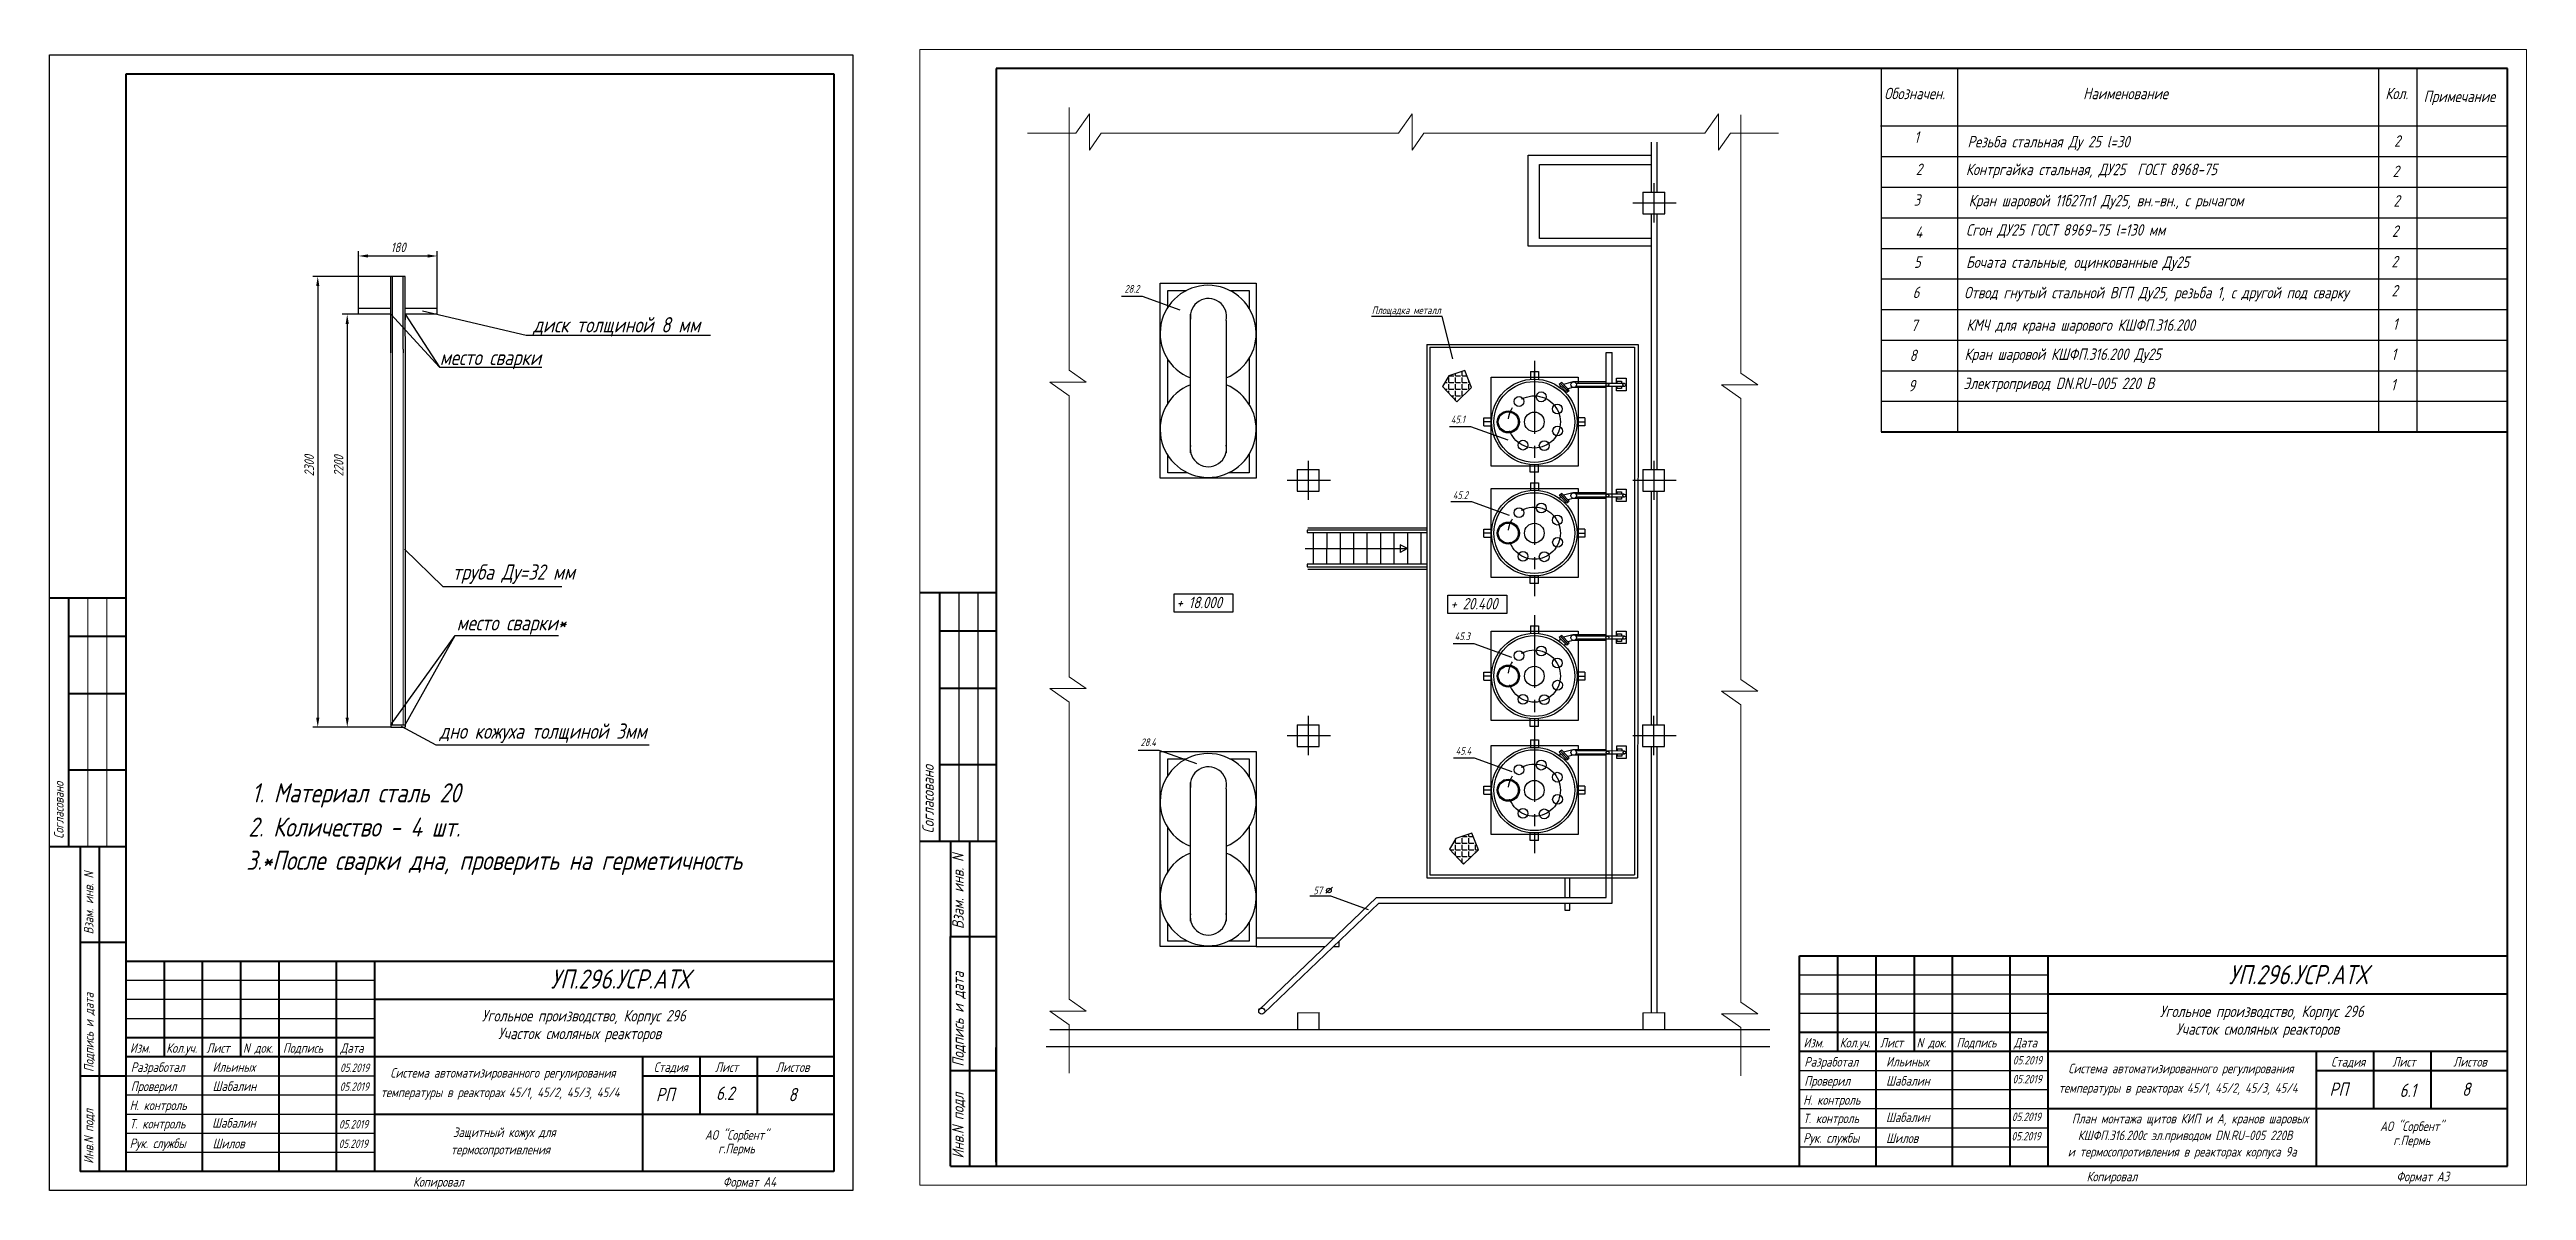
# Model space of a CAD drawing. Header units: millimetres. Extents: x -14 to 2659, y -2986 to -401.
# Drawn here: x 1147 to 1794, y -1104 to -806 of the extents above; entities that cross this region are included whole.
import ezdxf

# ---------------------------------------------------------------- set-up
doc = ezdxf.new("R2010")
doc.units = ezdxf.units.MM
doc.linetypes.add('CENTER2', pattern=[28.575, 19.05, -3.175, 3.175, -3.175])
doc.layers.get('0').update_dxf_attribs({"lineweight": 20})
for name, color, linetype, lineweight in [('MAIN', 7, 'Continuous', 50), ('Основная', 7, 'Continuous', 50), ('Тонкая', 7, 'Continuous', 20)]:
    doc.layers.add(name, color=color, linetype=linetype, lineweight=lineweight)
doc.layers.add('АСУТП', color=7, linetype='Continuous')
doc.styles.add('GOST тип А', font='GOST_A.TTF', dxfattribs={"oblique": 15})
doc.styles.add('ЕСКД', font='GOST_A.TTF', dxfattribs={"oblique": 15})
doc.dimstyles.new('ISO-25', dxfattribs={"dimtxt": 2.5, "dimasz": 2.5, "dimexe": 1.25, "dimexo": 0, "dimgap": 1, "dimtad": 1, "dimlfac": 20, "dimtxsty": 'ЕСКД', "dimcen": 2.5, "dimadec": 0, "dimazin": 0, "dimtfac": 1, "dimtmove": 0, "dimatfit": 0, "dimfxl": 1.25, "dimarcsym": 0})
pattern_1 = [(0, (1072.317, -26.7868), (0, 1.74625), [1.27, -0.47625]), (90, (1072.317, -26.7868), (-1.74625, 1e-16), [1.27, -0.47625])]

msp = doc.modelspace()

# ---------------------------------------------------------------- texts
at = {"color": 0, "linetype": 'Continuous', "style": 'GOST тип А', "oblique": 15}
for p in [(1222.50906, -1073.24885), (1659.72768, -1076.23078), (1659.80793, -1071.29556), (1222.42881, -1078.18408), (1222.24461, -1088.04043), (1659.54348, -1086.08714), (1222.15251, -1093.12153), (1659.45138, -1091.16823)]:
    msp.add_text('05.2019', height=2.2, dxfattribs=at).set_placement(p)
at = {"color": 7, "linetype": 'Continuous', "style": 'GOST тип А', "oblique": 15}
for s, p in [('АО "Сорбент"', (1317.88798, -1090.98163)), ('г.Пермь', (1321.36026, -1094.53365))]:
    msp.add_text(s, height=2.5, dxfattribs=at).set_placement(p)
at = {"layer": 'MAIN', "lineweight": 15, "style": 'GOST тип А', "oblique": 15}
for s, height, p in [('диск толщиной 8 мм', 4, (1272.99787, -879.84048)), ('место сварки', 4, (1248.61766, -888.38437)), ('труба Ду=32 мм', 4, (1251.94412, -944.51162)), ('место сварки*', 4, (1253.00535, -957.79671)), ('дно кожуха толщиной 3мм', 4, (1248.5056, -986.12384)), ('1. Материал сталь 20', 5, (1199.41889, -1002.7546)), ('2. Количество - 4 шт.', 5, (1198.52352, -1011.70129)), ('3.*После сварки дна, проверить на герметичность', 5, (1198.00734, -1020.40001)), ('Система автоматизированного регулирования', 2.5, (1235.6615, -1074.73868)), ('Система автоматизированного регулирования', 2.5, (1674.31638, -1073.59205)), ('температуры в реакторах 45/1, 45/2, 45/3, 45/4', 2.5, (1233.14063, -1079.83657)), ('температуры в реакторах 45/1, 45/2, 45/3, 45/4', 2.5, (1671.79551, -1078.68993)), ('Защитный кожух для', 2.5, (1252.04098, -1090.27741)), ('План монтажа щитов КИП и А, кранов шаровых', 2.5, (1675.2482, -1086.70201)), ('термосопротивления', 2.5, (1251.48618, -1094.80348)), ('и термосопротивления в реакторах корпуса 9а', 2.5, (1674.17968, -1095.37245)), ('КШФП.316.200с эл.приводом DN.RU-005 220В', 2.5, (1676.79196, -1091.0898))]:
    msp.add_text(s, height=height, dxfattribs=at).set_placement(p)
at = {"layer": 'MAIN', "color": 7, "linetype": 'Continuous', "lineweight": -3, "style": 'GOST тип А', "oblique": 15}
for s, p in [('+ 18.000', (1441.15638, -951.97207)), ('+ 20.400', (1512.76678, -952.29131))]:
    msp.add_text(s, height=3, dxfattribs=at).set_placement(p)
at = {"layer": 'MAIN', "color": 7, "linetype": 'Continuous', "lineweight": 40, "style": 'GOST тип А', "oblique": 15}
for s, p in [('Согласовано', (1377.74066, -1010.85711)), ('Взам. инв. N', (1385.54209, -1035.86903)), ('Подпись и дата', (1385.58915, -1071.86903)), ('Инв.N подл', (1385.54209, -1095.86903))]:
    msp.add_text(s, height=3, rotation=90, dxfattribs=at).set_placement(p)
at = {"layer": 'MAIN', "style": 'GOST тип А', "oblique": 15}
for s, height, p in [('УП.296.УСР.АТХ', 5, (1277.59036, -1051.45272)), ('УП.296.УСР.АТХ', 5, (1716.24525, -1050.30608)), ('Изм.', 2.5, (1605.07939, -1066.8522)), ('Копировал', 2.5, (1679.07939, -1101.8522)), ('Формат A3', 2.5, (1760.07939, -1101.8522))]:
    msp.add_text(s, height=height, dxfattribs=at).set_placement(p)
at = {"layer": 'MAIN', "color": 7, "linetype": 'Continuous', "style": 'GOST тип А', "oblique": 15}
for s, height, p in [('Угольное производство, Корпус 296', 3, (1259.58892, -1060.04395)), ('Участок смоляных реакторов', 3, (1263.8263, -1064.6786)), ('Угольное производство, Корпус 296', 3, (1698.24381, -1058.89732)), ('Участок смоляных реакторов', 3, (1702.48118, -1063.53196)), ('АО "Сорбент"', 2.5, (1755.80756, -1088.70872)), ('г.Пермь', 2.5, (1759.26292, -1092.40324))]:
    msp.add_text(s, height=height, dxfattribs=at).set_placement(p)
at = {"layer": 'MAIN', "lineweight": 40, "style": 'GOST тип А', "oblique": 15}
for s, height, p in [('Кол.уч.', 2.5, (1614.55682, -1066.8522)), ('Лист', 2.5, (1625.07939, -1066.8522)), ('N док.', 2.5, (1634.63478, -1066.8522)), ('Подпись', 2.5, (1645.07939, -1066.8522)), ('Дата', 2.5, (1660.07939, -1066.8522)), ('Разработал', 2.5, (1605.30423, -1071.8522)), ('Проверил', 2.5, (1605.30423, -1076.8522)), ('Ильиных', 2.5, (1626.68436, -1071.82507)), ('Шабалин', 2.5, (1626.68436, -1076.82507)), ('Стадия', 2.5, (1743.01511, -1071.8522)), ('Лист', 2.5, (1759.03759, -1071.8522)), ('Листов', 2.5, (1774.95439, -1071.8522)), ('Н. контроль', 2.5, (1605.00202, -1081.82507)), ('РП', 3.5, (1742.59309, -1079.51867)), ('6.1', 3.5, (1760.90337, -1079.79528)), ('8', 3.5, (1777.23589, -1079.51867)), ('Шабалин', 2.5, (1189.07964, -1087.83294)), ('Т. контроль', 2.5, (1605.00202, -1086.64724)), ('Шабалин', 2.5, (1626.65506, -1086.37509)), ('Рук. службы', 2.5, (1605.00202, -1091.7708)), ('Шилов', 2.5, (1626.68436, -1091.82507))]:
    msp.add_text(s, height=height, dxfattribs=at).set_placement(p)
at = {"layer": 'АСУТП', "color": 7, "linetype": 'Continuous', "lineweight": -3, "style": 'GOST тип А', "oblique": 15}
for s, height, p in [('Обозначен.', 3, (1626.18948, -818.8522)), ('Наименование', 3, (1678.18948, -818.8522)), ('Кол.', 3, (1757.18948, -818.8522)), ('Примечание', 3, (1767.188, -819.60198)), ('1', 3, (1634.03049, -830.26681)), ('Резьба стальная Ду 25 l=30', 3, (1647.95104, -831.45872)), ('2', 3, (1759.45765, -831.28815)), ('2', 3, (1634.43814, -838.68675)), ('Контргайка стальная, ДУ25  ГОСТ 8968-75', 3, (1647.537, -838.71752)), ('2', 3, (1759.08809, -839.20955)), ('3', 3, (1633.89461, -846.69928)), ('Кран шаровой 11б27п1 Ду25, вн.-вн., с рычагом', 3, (1648.25793, -846.86162)), ('2', 3, (1759.29506, -846.93312)), ('4', 3, (1634.30226, -855.11923)), ('Сгон ДУ25 ГОСТ 8969-75 l=130 мм', 3, (1647.59231, -854.53118)), ('2', 3, (1758.9255, -854.85452)), ('5', 3, (1633.95909, -862.95782)), ('Бочата стальные, оцинкованные Ду25', 3, (1647.59231, -862.96349)), ('2', 3, (1758.77904, -862.8181)), ('28.2', 2, (1427.56246, -869.4585)), ('2', 3, (1758.77904, -870.44506)), ('Площадка металл', 2, (1492.21865, -875.05562)), ('6', 3, (1633.62283, -870.87266)), ('Отвод гнутый стальной ВГП Ду25, резьба 1, с другой под сварку', 3, (1647.08093, -870.92104)), ('7', 3, (1633.16094, -879.51489)), ('КМЧ для крана шарового КШФП.316.200    ', 3, (1647.66119, -879.4253)), ('1', 3, (1759.13181, -879.16064)), ('8', 3, (1632.81777, -887.35348)), ('Кран шаровой КШФП.316.200 Ду25 ', 3, (1647.17023, -887.03719)), ('1', 3, (1758.76225, -887.08204)), ('9', 3, (1632.48151, -895.26832)), ('Электропривод DN.RU-005 220 В', 3, (1646.89227, -894.66679)), ('1', 3, (1758.61579, -895.04563)), ('45.1', 2, (1512.8883, -903.59299)), ('45.2', 2, (1513.41515, -923.38797)), ('45.3', 2, (1513.89168, -960.31257)), ('28.4', 2, (1431.7768, -988.03371)), ('45.4', 2, (1514.14829, -990.25751)), ('57', 2, (1476.97455, -1026.77453))]:
    msp.add_text(s, height=height, dxfattribs=at).set_placement(p)
at = {"layer": 'АСУТП', "color": 7, "linetype": 'Continuous', "lineweight": 40, "style": 'GOST тип А', "oblique": 15}
for s, p in [('Согласовано', (1150.25159, -1012.25598)), ('Взам. инв. N', (1158.05302, -1037.26791)), ('Подпись и дата', (1158.10008, -1073.26791)), ('Инв.N подл', (1158.05302, -1097.26791))]:
    msp.add_text(s, height=2.5, rotation=90, dxfattribs=at).set_placement(p)
at = {"layer": 'АСУТП', "style": 'GOST тип А', "oblique": 15}
for s, p in [('Формат A4', (1322.59032, -1103.25108)), ('Копировал', (1241.59032, -1103.25108))]:
    msp.add_text(s, height=2.5, dxfattribs=at).set_placement(p)
at = {"layer": 'Тонкая', "style": 'GOST тип А', "oblique": 15}
msp.add_text('Изм.', height=2.5, dxfattribs=at).set_placement((1167.59032, -1068.25108))
at = {"layer": 'Тонкая', "lineweight": 40, "style": 'GOST тип А', "oblique": 15}
for s, height, p in [('Кол.уч.', 2.5, (1177.06775, -1068.25108)), ('Лист', 2.5, (1187.59032, -1068.25108)), ('N док.', 2.5, (1197.14571, -1068.25108)), ('Подпись', 2.5, (1207.59032, -1068.25108)), ('Дата', 2.5, (1222.59032, -1068.25108)), ('Разработал', 2.5, (1167.81516, -1073.25108)), ('Ильиных', 2.5, (1189.1953, -1073.22394)), ('Стадия', 2.5, (1304.52604, -1073.25108)), ('Лист', 2.5, (1320.54853, -1073.25108)), ('Листов', 2.5, (1336.46532, -1073.25108)), ('Н. контроль', 2.5, (1167.51295, -1083.22394)), ('Проверил', 2.5, (1167.81516, -1078.25108)), ('Шабалин', 2.5, (1189.1953, -1078.22394)), ('РП', 3.5, (1305.10402, -1080.91755)), ('6.2', 3.5, (1320.7978, -1080.57154)), ('8', 3.5, (1339.74682, -1080.91755)), ('Т. контроль', 2.5, (1167.51295, -1088.04612)), ('Рук. службы', 2.5, (1167.51295, -1093.16967)), ('Шилов', 2.5, (1189.1953, -1093.22394))]:
    msp.add_text(s, height=height, dxfattribs=at).set_placement(p)

# ---------------------------------------------------------------- blocks, each defined once
blk = doc.blocks.new('*D32')
at = {"color": 0, "lineweight": -2}
for p, q in [((1223.69, -865.21), (1215.44, -865.21)), ((1216.69, -867.71), (1216.69, -980.59)), ((1223.15, -983.09), (1215.44, -983.09))]:
    blk.add_line(p, q, dxfattribs=at)
at = {"color": 0, "lineweight": -3}
for points in [[(1216.27, -867.71), (1217.11, -867.71), (1216.69, -865.21)], [(1216.27, -980.59), (1217.11, -980.59), (1216.69, -983.09)]]:
    blk.add_solid(points, dxfattribs=at)
at = {"layer": 'Defpoints', "color": 0, "lineweight": -3}
for p in [(1223.69, -865.21), (1216.69, -983.09), (1223.15, -983.09)]:
    blk.add_point(p, dxfattribs=at)
at = {"color": 0, "lineweight": -3, "insert": (1214.44, -914.69), "char_height": 2.5, "attachment_point": 5, "rotation": 90, "style": 'ЕСКД'}
blk.add_mtext('2300', dxfattribs=at)
blk = doc.blocks.new('*D33')
at = {"color": 0, "lineweight": -2}
for p, q in [((1224.4, -875.11), (1223.15, -875.11)), ((1224.4, -877.61), (1224.4, -980.59)), ((1229.47, -983.09), (1223.15, -983.09))]:
    blk.add_line(p, q, dxfattribs=at)
at = {"color": 0, "lineweight": -3}
for points in [[(1223.98, -877.61), (1224.81, -877.61), (1224.4, -875.11)], [(1223.98, -980.59), (1224.81, -980.59), (1224.4, -983.09)]]:
    blk.add_solid(points, dxfattribs=at)
at = {"layer": 'Defpoints', "color": 0, "lineweight": -3}
for p in [(1224.4, -875.11), (1224.4, -983.09), (1229.47, -983.09)]:
    blk.add_point(p, dxfattribs=at)
at = {"color": 0, "lineweight": -3, "insert": (1222.15, -914.76), "char_height": 2.5, "attachment_point": 5, "rotation": 90, "style": 'ЕСКД'}
blk.add_mtext('2200', dxfattribs=at)
blk = doc.blocks.new('*D31')
at = {"color": 0, "lineweight": -2}
for p, q in [((1227.37, -873.5), (1227.37, -858.6)), ((1229.87, -859.85), (1245.43, -859.85)), ((1247.93, -873.5), (1247.93, -858.6))]:
    blk.add_line(p, q, dxfattribs=at)
at = {"color": 0, "lineweight": -3}
for points in [[(1229.87, -859.43), (1229.87, -860.27), (1227.37, -859.85)], [(1245.43, -859.43), (1245.43, -860.27), (1247.93, -859.85)]]:
    blk.add_solid(points, dxfattribs=at)
at = {"layer": 'Defpoints', "color": 0, "lineweight": -3}
for p in [(1247.93, -859.85), (1227.37, -873.5), (1247.93, -873.5)]:
    blk.add_point(p, dxfattribs=at)
at = {"color": 0, "lineweight": -3, "insert": (1237.7, -857.6), "char_height": 2.5, "attachment_point": 5, "style": 'ЕСКД'}
blk.add_mtext('180', dxfattribs=at)

# ---------------------------------------------------------------- dimensions: what is measured, and where the dimension line sits
at = {"color": 0, "lineweight": -3}
for base, p1, p2, angle, text, picture, middle in [((1247.92943, -859.84899), (1227.36954, -873.50371), (1247.92943, -873.50371), 180, '180', '*D31', (1237.69634, -859.84899)), ((1216.68929, -983.09015), (1223.69402, -865.21088), (1223.14744, -983.09015), 90, '2300', '*D32', (1216.68929, -914.6946)), ((1224.39744, -983.09015), (1224.39744, -875.10622), (1229.46776, -983.09015), 90, '2200', '*D33', (1224.39744, -914.76278))]:
    dim = msp.add_linear_dim(base=base, p1=p1, p2=p2, angle=angle, text=text, dimstyle='ISO-25', dxfattribs=at)
    dim.commit()
    dim.dimension.update_dxf_attribs({"geometry": picture, "text_midpoint": middle, "dimtype": 160})

# ---------------------------------------------------------------- hatches: boundary and pattern name
at = {"lineweight": -3}
h = msp.add_hatch(dxfattribs=at)
h.set_pattern_fill('ANGLE', scale=0.25, style=0)
h.set_pattern_definition(pattern_1)
h.paths.add_polyline_path([(1516.56189, -889.82491), (1512.37945, -891.21796), (1510.70647, -894.00406), (1514.44279, -897.96031), (1518.29064, -894.22695)])
h = msp.add_hatch(dxfattribs=at)
h.set_pattern_fill('ANGLE', scale=0.25, style=0)
h.set_pattern_definition(pattern_1)
h.paths.add_polyline_path([(1518.36482, -1010.76372), (1514.18238, -1012.15677), (1512.5094, -1014.94287), (1516.24572, -1018.89912), (1520.09357, -1015.16576)])

# ---------------------------------------------------------------- linework, layer by layer
at = {"color": 0}
for p, q in [((1413.12457, -821.05756), (1413.12457, -889.75245)), ((1414.82925, -827.74893), (1402.20586, -827.74893)), ((1418.41008, -822.68923), (1414.82925, -827.74893)), ((1418.41008, -832.16305), (1418.41008, -822.68923)), ((1421.49237, -827.74893), (1418.41008, -832.16305)), ((1499.20095, -827.74893), (1421.49237, -827.74893)), ((1502.78178, -822.68923), (1499.20095, -827.74893)), ((1502.78178, -832.16305), (1502.78178, -822.68923)), ((1505.86407, -827.74893), (1502.78178, -832.16305)), ((1579.32669, -827.74893), (1505.86407, -827.74893)), ((1582.90752, -822.68923), (1579.32669, -827.74893)), ((1582.90752, -832.16305), (1582.90752, -822.68923)), ((1585.98981, -827.74893), (1582.90752, -832.16305)), ((1598.55007, -827.74893), (1585.98981, -827.74893)), ((1588.74802, -822.91199), (1588.74802, -890.48305)), ((1417.53869, -892.83474), (1408.06488, -892.83474)), ((1408.06488, -892.83474), (1413.12457, -896.41556)), ((1413.12457, -889.75245), (1417.53869, -892.83474)), ((1588.74802, -890.48305), (1593.16214, -893.56534)), ((1413.12457, -896.41556), (1413.12457, -969.87819)), ((1593.16214, -893.56534), (1583.68832, -893.56534)), ((1583.68832, -893.56534), (1588.74802, -897.14616)), ((1588.74802, -897.14616), (1588.74802, -970.60879)), ((1413.12457, -969.87819), (1417.53869, -972.96048)), ((1588.74802, -970.60879), (1593.16214, -973.69108)), ((1417.53869, -972.96048), (1408.06488, -972.96048)), ((1408.06488, -972.96048), (1413.12457, -976.54131)), ((1413.12457, -976.54131), (1413.12457, -1054.24989)), ((1593.16214, -973.69108), (1583.68832, -973.69108)), ((1583.68832, -973.69108), (1588.74802, -977.27191)), ((1588.74802, -977.27191), (1588.74802, -1054.98049)), ((1413.12457, -1054.24989), (1417.53869, -1057.33218)), ((1588.74802, -1054.98049), (1593.16214, -1058.06278)), ((1417.53869, -1057.33218), (1408.06488, -1057.33218)), ((1408.06488, -1057.33218), (1413.12457, -1060.913)), ((1413.12457, -1060.913), (1413.12457, -1073.5364)), ((1593.16214, -1058.06278), (1583.68832, -1058.06278)), ((1583.68832, -1058.06278), (1588.74802, -1061.6436)), ((1588.74802, -1061.6436), (1588.74802, -1074.267))]:
    msp.add_line(p, q, dxfattribs=at)
at = {"color": 7, "lineweight": -3}
for p, q in [((1533.11466, -857.28478), (1533.11466, -833.47387)), ((1533.11466, -833.47387), (1565.27086, -833.47387)), ((1565.27078, -830.06954), (1565.27102, -843.1473)), ((1566.72083, -830.06954), (1566.72107, -843.14128)), ((1536.09754, -855.29254), (1536.09754, -835.95955)), ((1536.09754, -835.95955), (1565.27089, -835.95955)), ((1563.08073, -843.15639), (1568.80311, -843.13264)), ((1563.08073, -843.15639), (1563.08418, -848.83831)), ((1568.80311, -848.83831), (1568.80311, -843.13264)), ((1563.08418, -848.83831), (1568.80311, -848.83831)), ((1565.27113, -848.83831), (1565.27237, -915.68456)), ((1566.72118, -848.83831), (1566.72242, -915.67854)), ((1565.27113, -857.28478), (1533.11466, -857.28478)), ((1565.27113, -855.27889), (1536.09754, -855.29254)), ((1239.54307, -865.21088), (1235.79003, -865.21088)), ((1227.36954, -875.10622), (1227.36954, -873.50371)), ((1227.36954, -873.50371), (1235.76528, -873.50371)), ((1239.55342, -873.50371), (1247.92957, -873.50371)), ((1247.92943, -875.10623), (1247.92943, -873.46088)), ((1432.3338, -870.43262), (1426.82205, -870.43262)), ((1442.13604, -873.9797), (1432.3338, -870.43262)), ((1227.36954, -875.10622), (1223.04734, -875.10622)), ((1234.04233, -875.10622), (1227.36954, -875.10622)), ((1235.76119, -875.10622), (1234.04233, -875.10622)), ((1235.76119, -875.10622), (1248.49002, -888.90196)), ((1247.92944, -875.10622), (1241.25665, -875.10622)), ((1510.59951, -875.69035), (1492.13114, -875.69035)), ((1513.37943, -886.71167), (1510.59951, -875.69035)), ((1506.64148, -882.96137), (1561.87748, -882.96137)), ((1506.64148, -882.96137), (1506.64148, -1022.47547)), ((1507.39879, -883.71737), (1507.39879, -1021.72276)), ((1507.39879, -883.71737), (1560.90206, -883.71737)), ((1553.46362, -885.13321), (1555.09744, -885.13321)), ((1553.46362, -893.15936), (1553.46362, -885.13321)), ((1555.09744, -893.15936), (1555.09744, -885.13321)), ((1560.90206, -883.71737), (1560.90206, -1021.72276)), ((1561.87748, -882.96137), (1561.71385, -1022.47547)), ((1512.37945, -891.21796), (1510.70647, -894.00406)), ((1516.56189, -889.82491), (1512.37945, -891.21796)), ((1518.29064, -894.22695), (1516.56189, -889.82491)), ((1533.6791, -890.07688), (1533.6791, -892.10507)), ((1533.6791, -890.07728), (1534.73281, -890.07728)), ((1534.73067, -892.05556), (1534.73281, -890.07728)), ((1534.73281, -890.07728), (1535.78652, -890.07728)), ((1535.78652, -890.07728), (1535.78652, -892.10548)), ((1541.53646, -893.22596), (1541.22204, -893.44196)), ((1541.22204, -893.44196), (1543.18267, -895.518)), ((1541.53646, -893.22596), (1543.45245, -895.26808)), ((1541.9137, -892.95119), (1541.59928, -893.16718)), ((1541.59928, -893.16718), (1543.55991, -895.24323)), ((1541.9137, -892.95119), (1543.82969, -894.9933)), ((1544.80824, -892.80162), (1542.37324, -893.44097)), ((1553.46362, -892.80162), (1544.80824, -892.80162)), ((1558.25666, -893.17065), (1545.63994, -893.15936)), ((1510.70647, -894.00406), (1514.44279, -897.96031)), ((1514.44279, -897.96031), (1518.29064, -894.22695)), ((1541.2782, -894.30562), (1541.63121, -893.87521)), ((1542.67273, -895.46019), (1542.88714, -895.20508)), ((1543.18267, -895.518), (1543.45245, -895.26808)), ((1544.80824, -894.26034), (1543.47134, -894.61137)), ((1543.55991, -895.24323), (1543.82969, -894.9933)), ((1553.46362, -894.26034), (1544.80824, -894.26034)), ((1558.26264, -893.95553), (1545.59323, -893.95553)), ((1553.46362, -922.12826), (1553.46362, -893.95553)), ((1555.09744, -1029.08211), (1555.09744, -893.95553)), ((1518.08158, -904.50134), (1512.56984, -904.50134)), ((1527.88382, -908.04842), (1518.08158, -904.50134)), ((1521.55974, -904.29937), (1523.58793, -904.29937)), ((1521.56014, -903.24566), (1521.56014, -902.19195)), ((1521.56014, -902.19195), (1523.58834, -902.19195)), ((1523.53842, -903.24781), (1521.56014, -903.24566)), ((1521.56014, -904.29937), (1521.56014, -903.24566)), ((1547.90119, -904.30366), (1545.87299, -904.30366)), ((1547.90159, -902.19624), (1545.8734, -902.19624)), ((1545.92291, -903.24781), (1547.90119, -903.24995)), ((1547.90119, -902.19624), (1547.90119, -903.24995)), ((1547.90119, -903.24995), (1547.90119, -904.30366)), ((1472.72531, -915.69374), (1478.4477, -915.66999)), ((1472.72531, -915.69374), (1472.72876, -921.37565)), ((1478.4477, -921.37565), (1478.4477, -915.66999)), ((1533.67443, -916.41813), (1533.67482, -914.38993)), ((1534.72814, -916.41833), (1533.67443, -916.41813)), ((1533.6791, -919.15922), (1533.6791, -921.18741)), ((1533.6791, -919.15962), (1534.73281, -919.15962)), ((1534.73067, -914.44005), (1534.72814, -916.41833)), ((1535.78185, -916.41853), (1534.72814, -916.41833)), ((1534.73067, -921.1379), (1534.73281, -919.15962)), ((1534.73281, -919.15962), (1535.78652, -919.15962)), ((1535.78185, -916.41894), (1535.78224, -914.39074)), ((1535.78652, -919.15962), (1535.78652, -921.18782)), ((1563.06151, -915.69374), (1568.78389, -915.66999)), ((1563.06151, -915.69374), (1563.06496, -921.37565)), ((1568.78389, -921.37565), (1568.78389, -915.66999)), ((1472.72876, -921.37565), (1478.4477, -921.37565)), ((1518.42016, -924.18344), (1512.90841, -924.18344)), ((1528.2224, -927.73052), (1518.42016, -924.18344)), ((1541.53646, -922.21694), (1541.22204, -922.43293)), ((1541.22204, -922.43293), (1543.18267, -924.50897)), ((1541.2782, -923.29659), (1541.63121, -922.86619)), ((1541.53646, -922.21694), (1543.45245, -924.25905)), ((1541.9137, -921.94216), (1541.59928, -922.15816)), ((1541.59928, -922.15816), (1543.55991, -924.2342)), ((1541.9137, -921.94216), (1543.82969, -923.98428)), ((1544.80824, -921.79259), (1542.37324, -922.43195)), ((1542.67273, -924.45117), (1542.88714, -924.19605)), ((1543.18267, -924.50897), (1543.45245, -924.25905)), ((1544.80824, -923.25132), (1543.47134, -923.60234)), ((1543.55991, -924.2342), (1543.82969, -923.98428)), ((1553.46362, -921.79259), (1544.80824, -921.79259)), ((1553.46362, -923.25132), (1544.80824, -923.25132)), ((1558.25492, -922.91742), (1545.5855, -922.91742)), ((1558.24894, -922.13254), (1545.63221, -922.12125)), ((1553.46362, -959.28224), (1553.46362, -922.91742)), ((1563.06496, -921.37565), (1568.78389, -921.37565)), ((1565.27248, -921.37565), (1565.27359, -982.45453)), ((1566.72253, -921.37565), (1566.72366, -982.44851)), ((1506.64148, -931.53929), (1475.35288, -931.53929)), ((1475.35288, -931.53929), (1475.35288, -932.17276)), ((1475.35288, -932.17276), (1506.64148, -932.17276)), ((1506.64148, -930.99187), (1475.53427, -930.99187)), ((1476.92056, -932.17276), (1476.91366, -940.48302)), ((1480.43954, -932.17276), (1480.43264, -940.48302)), ((1483.95851, -932.17276), (1483.95162, -940.48302)), ((1487.45817, -932.17276), (1487.45128, -940.48302)), ((1490.97715, -932.17276), (1490.97026, -940.48302)), ((1494.49613, -932.17276), (1494.48923, -940.48302)), ((1498.02479, -932.17276), (1498.0179, -940.48302)), ((1501.54377, -932.17276), (1501.53687, -940.48302)), ((1505.06274, -932.17276), (1505.05585, -940.48302)), ((1521.56014, -932.328), (1521.56014, -931.27429)), ((1521.56014, -931.27429), (1523.58834, -931.27429)), ((1523.53842, -932.33014), (1521.56014, -932.328)), ((1521.56014, -933.38171), (1521.56014, -932.328)), ((1547.90159, -931.27858), (1545.8734, -931.27858)), ((1545.92291, -932.33014), (1547.90119, -932.33229)), ((1547.90119, -931.27858), (1547.90119, -932.33229)), ((1547.90119, -932.33229), (1547.90119, -933.386)), ((1474.81898, -936.35892), (1501.54029, -936.35874)), ((1501.54029, -936.35874), (1499.68248, -935.40778)), ((1499.68248, -935.40778), (1499.68248, -937.3622)), ((1501.54029, -936.35874), (1499.68248, -937.3622)), ((1521.55974, -933.38171), (1523.58793, -933.38171)), ((1547.90119, -933.386), (1545.87299, -933.386)), ((1506.64148, -940.48302), (1475.35288, -940.48302)), ((1475.35288, -940.48302), (1475.35288, -941.11649)), ((1475.35288, -941.11649), (1506.64148, -941.11649)), ((1506.64148, -941.85185), (1475.53427, -941.85185)), ((1533.67443, -945.50046), (1533.67482, -943.47227)), ((1534.73067, -943.52239), (1534.72814, -945.50067)), ((1535.78185, -945.50127), (1535.78224, -943.47308)), ((1534.72814, -945.50067), (1533.67443, -945.50046)), ((1535.78185, -945.50087), (1534.72814, -945.50067)), ((1533.6791, -956.54522), (1533.6791, -958.57341)), ((1533.6791, -956.54562), (1534.73281, -956.54562)), ((1534.73067, -958.5239), (1534.73281, -956.54562)), ((1534.73281, -956.54562), (1535.78652, -956.54562)), ((1535.78652, -956.54562), (1535.78652, -958.57382)), ((1235.76561, -982.50725), (1252.58348, -959.13397)), ((1519.00965, -961.29616), (1513.4979, -961.29616)), ((1528.81189, -964.84324), (1519.00965, -961.29616)), ((1541.53646, -959.36981), (1541.22204, -959.5858)), ((1541.22204, -959.5858), (1543.18267, -961.66185)), ((1541.2782, -960.44947), (1541.63121, -960.01906)), ((1541.53646, -959.36981), (1543.45245, -961.41192)), ((1541.9137, -959.09504), (1541.59928, -959.31103)), ((1541.59928, -959.31103), (1543.55991, -961.38707)), ((1541.9137, -959.09504), (1543.82969, -961.13715)), ((1544.80824, -958.94547), (1542.37324, -959.58482)), ((1542.67273, -961.60404), (1542.88714, -961.34892)), ((1543.18267, -961.66185), (1543.45245, -961.41192)), ((1544.80824, -960.40419), (1543.47134, -960.75522)), ((1543.55991, -961.38707), (1543.82969, -961.13715)), ((1553.46362, -958.94547), (1544.80824, -958.94547)), ((1553.46362, -960.40419), (1544.80824, -960.40419)), ((1558.27094, -960.07142), (1545.60152, -960.07142)), ((1558.26496, -959.28654), (1545.64823, -959.27524)), ((1553.46362, -989.31836), (1553.46362, -960.07142)), ((1521.55974, -970.76771), (1523.58793, -970.76771)), ((1521.56014, -969.714), (1521.56014, -968.66029)), ((1521.56014, -968.66029), (1523.58834, -968.66029)), ((1523.53842, -969.71614), (1521.56014, -969.714)), ((1521.56014, -970.76771), (1521.56014, -969.714)), ((1547.90119, -970.772), (1545.87299, -970.772)), ((1547.90159, -968.66458), (1545.8734, -968.66458)), ((1545.92291, -969.71614), (1547.90119, -969.71829)), ((1547.90119, -968.66458), (1547.90119, -969.71829)), ((1547.90119, -969.71829), (1547.90119, -970.772)), ((1235.76561, -982.50725), (1239.56251, -982.50319)), ((1235.76561, -982.50725), (1235.76561, -983.09015)), ((1235.76561, -983.09015), (1239.56251, -983.09015)), ((1238.49837, -982.77675), (1247.5176, -987.72428)), ((1239.56251, -982.50319), (1239.56251, -983.09015)), ((1472.72531, -982.46385), (1478.4477, -982.4401)), ((1472.72531, -982.46385), (1472.72876, -988.14577)), ((1478.4477, -988.14577), (1478.4477, -982.4401)), ((1533.67443, -982.88646), (1533.67482, -980.85827)), ((1534.72814, -982.88667), (1533.67443, -982.88646)), ((1534.73067, -980.90839), (1534.72814, -982.88667)), ((1535.78185, -982.88687), (1534.72814, -982.88667)), ((1535.78185, -982.88727), (1535.78224, -980.85908)), ((1563.02734, -982.46385), (1568.74973, -982.4401)), ((1563.02734, -982.46385), (1563.03079, -988.14577)), ((1568.74973, -988.14577), (1568.74973, -982.4401)), ((1247.5176, -987.72428), (1303.29718, -987.72428)), ((1436.67515, -989.14906), (1431.1634, -989.14906)), ((1446.47739, -992.69614), (1436.67515, -989.14906)), ((1472.72876, -988.14577), (1478.4477, -988.14577)), ((1533.6791, -986.39247), (1533.6791, -988.42067)), ((1533.6791, -986.39288), (1534.73281, -986.39288)), ((1534.73067, -988.37116), (1534.73281, -986.39288)), ((1534.73281, -986.39288), (1535.78652, -986.39288)), ((1535.78652, -986.39288), (1535.78652, -988.42107)), ((1541.53646, -989.39802), (1541.22204, -989.61401)), ((1541.22204, -989.61401), (1543.18267, -991.69006)), ((1541.2782, -990.47768), (1541.63121, -990.04727)), ((1541.53646, -989.39802), (1543.45245, -991.44013)), ((1541.9137, -989.12325), (1541.59928, -989.33924)), ((1541.59928, -989.33924), (1543.55991, -991.41528)), ((1541.9137, -989.12325), (1543.82969, -991.16536)), ((1544.80824, -988.97368), (1542.37324, -989.61303)), ((1544.80824, -990.4324), (1543.47134, -990.78343)), ((1553.46362, -988.97368), (1544.80824, -988.97368)), ((1553.46362, -990.4324), (1544.80824, -990.4324)), ((1558.29546, -990.10756), (1545.62605, -990.10756)), ((1558.28948, -989.32268), (1545.67276, -989.31138)), ((1553.46362, -1027.59043), (1553.46362, -990.10756)), ((1563.03079, -988.14577), (1568.74973, -988.14577)), ((1565.27372, -988.14577), (1565.27501, -1057.74331)), ((1566.72377, -988.14577), (1566.72508, -1057.73729)), ((1519.0857, -991.17859), (1513.57395, -991.17859)), ((1528.88794, -994.72567), (1519.0857, -991.17859)), ((1542.67273, -991.63225), (1542.88714, -991.37714)), ((1543.18267, -991.69006), (1543.45245, -991.44013)), ((1543.55991, -991.41528), (1543.82969, -991.16536)), ((1521.55974, -1000.61497), (1523.58793, -1000.61497)), ((1521.56014, -999.56126), (1521.56014, -998.50755)), ((1521.56014, -998.50755), (1523.58834, -998.50755)), ((1523.53842, -999.5634), (1521.56014, -999.56126)), ((1521.56014, -1000.61497), (1521.56014, -999.56126)), ((1547.90119, -1000.61925), (1545.87299, -1000.61925)), ((1547.90159, -998.51183), (1545.8734, -998.51183)), ((1545.92291, -999.5634), (1547.90119, -999.56554)), ((1547.90119, -998.51183), (1547.90119, -999.56554)), ((1547.90119, -999.56554), (1547.90119, -1000.61925)), ((1514.18238, -1012.15677), (1512.5094, -1014.94287)), ((1512.5094, -1014.94287), (1516.24572, -1018.89912)), ((1518.36482, -1010.76372), (1514.18238, -1012.15677)), ((1516.24572, -1018.89912), (1520.09357, -1015.16576)), ((1520.09357, -1015.16576), (1518.36482, -1010.76372)), ((1533.67443, -1012.73372), (1533.67482, -1010.70552)), ((1534.72814, -1012.73392), (1533.67443, -1012.73372)), ((1534.73067, -1010.75564), (1534.72814, -1012.73392)), ((1535.78185, -1012.73413), (1534.72814, -1012.73392)), ((1535.78185, -1012.73453), (1535.78224, -1010.70633)), ((1506.64148, -1022.47547), (1561.71385, -1022.47547)), ((1507.39879, -1021.72276), (1560.90206, -1021.72276)), ((1542.73471, -1022.47547), (1542.73172, -1027.59043)), ((1543.95964, -1027.59043), (1543.95964, -1022.47547)), ((1462.7956, -1057.01621), (1493.44253, -1027.59043)), ((1464.04006, -1057.90191), (1494.08176, -1029.08211)), ((1481.52769, -1027.26899), (1476.01594, -1027.26899)), ((1481.94401, -1024.94299), (1480.22804, -1026.50315)), ((1491.32993, -1030.81607), (1481.52769, -1027.26899)), ((1493.44253, -1027.59043), (1553.46362, -1027.59043)), ((1494.08176, -1029.08211), (1555.09744, -1029.08211)), ((1542.73084, -1029.08211), (1542.72976, -1030.9382)), ((1543.95964, -1030.9382), (1543.95964, -1029.08211)), ((1542.72976, -1030.9382), (1543.95964, -1030.9382)), ((1482.35414, -1038.237), (1462.04159, -1038.237)), ((1462.04159, -1040.41381), (1480.08699, -1040.41381)), ((1482.26962, -1040.41381), (1483.73239, -1040.41381)), ((1483.73239, -1040.41381), (1483.73239, -1039.01054)), ((1472.77108, -1057.75237), (1478.49347, -1057.72863)), ((1472.77108, -1057.75237), (1472.77379, -1062.20812)), ((1478.49347, -1062.20812), (1478.49347, -1057.72863)), ((1563.08999, -1057.75237), (1568.81238, -1057.72863)), ((1563.08999, -1057.75237), (1563.0927, -1062.20812)), ((1568.81238, -1062.20812), (1568.81238, -1057.72863)), ((1596.28321, -1066.68318), (1407.12642, -1066.68318)), ((1596.28321, -1062.20812), (1408.0316, -1062.20812))]:
    msp.add_line(p, q, dxfattribs=at)
at = {"color": 7, "linetype": 'CENTER2', "lineweight": -3}
for p, q in [((1566.03117, -851.08199), (1566.03117, -840.84524)), ((1560.4832, -845.91637), (1571.83133, -845.91637)), ((1534.73067, -887.28048), (1534.73067, -919.7442)), ((1470.12779, -918.45371), (1481.47591, -918.45371)), ((1475.67576, -923.61933), (1475.67576, -913.38258)), ((1534.73067, -916.36282), (1534.73067, -948.82654)), ((1560.46398, -918.45371), (1571.8121, -918.45371)), ((1566.01195, -923.61933), (1566.01195, -913.38258)), ((1534.73067, -953.74882), (1534.73067, -986.21254)), ((1475.67576, -990.38944), (1475.67576, -980.1527)), ((1534.73067, -983.59607), (1534.73067, -1016.0598)), ((1565.97779, -990.38944), (1565.97779, -980.1527)), ((1470.12779, -985.22382), (1481.47591, -985.22382)), ((1560.42982, -985.22382), (1571.77794, -985.22382))]:
    msp.add_line(p, q, dxfattribs=at)
at = {"color": 0, "lineweight": -3}
for p, q in [((1235.79003, -865.21088), (1223.69901, -865.21088)), ((1235.76561, -880.79645), (1235.79003, -865.21088)), ((1236.26561, -880.88962), (1236.26561, -865.21088)), ((1239.06251, -880.88962), (1239.06251, -865.21088)), ((1239.56251, -880.79645), (1239.54307, -865.21088)), ((1241.25665, -875.10622), (1239.55653, -875.10622)), ((1239.55653, -875.10622), (1248.49002, -888.90196)), ((1239.55722, -875.66105), (1239.55722, -875.75422)), ((1239.55722, -875.75422), (1239.55722, -876.55577)), ((1244.0659, -874.2369), (1271.21332, -880.58559)), ((1271.21332, -880.58559), (1319.38692, -880.58559)), ((1235.76561, -885.21766), (1235.76561, -880.88962)), ((1236.26561, -885.21766), (1236.26561, -880.88962)), ((1239.06251, -884.2136), (1239.06251, -880.88962)), ((1239.06251, -884.2136), (1239.06251, -885.2136)), ((1239.56251, -880.88962), (1239.56251, -982.50319)), ((1239.56251, -880.88962), (1239.56251, -882.36855)), ((1248.49002, -888.90196), (1275.29757, -888.90196)), ((1239.35199, -936.49524), (1249.40308, -946.2901)), ((1249.40308, -946.2901), (1280.51735, -946.2901)), ((1239.56251, -982.50319), (1252.58348, -959.13397)), ((1252.58348, -959.13397), (1279.61277, -959.13397)), ((1235.76561, -983.09015), (1220.81019, -983.09015))]:
    msp.add_line(p, q, dxfattribs=at)
for p, q in [((1235.76561, -885.21766), (1235.76561, -982.50725)), ((1236.26561, -885.21766), (1236.26561, -982.50725)), ((1236.26561, -885.43121), (1236.26561, -890.1782)), ((1239.06251, -885.2136), (1239.06251, -982.47159)), ((1239.06251, -885.43121), (1239.06251, -890.17822)), ((1235.76561, -890.9782), (1235.76561, -891.7782)), ((1235.76561, -891.7782), (1235.76561, -892.57837))]:
    msp.add_line(p, q)
at = {"color": 7, "lineweight": 40}
for p, q in [((1394.07939, -972.87649), (1394.07939, -988.87649)), ((1394.07939, -988.87649), (1394.07939, -1036.87649))]:
    msp.add_line(p, q, dxfattribs=at)
at = {"color": 7, "lineweight": -3}
for points in [[(1436.90367, -866.95291), (1462.04159, -866.95291), (1462.04159, -917.93441), (1436.90367, -917.93441)], [(1440.53289, -948.21002), (1455.92064, -948.21002), (1455.92064, -953.04026), (1440.53289, -953.04026)], [(1512.14329, -948.52926), (1527.53105, -948.52926), (1527.53105, -953.3595), (1512.14329, -953.3595)], [(1436.90367, -989.43232), (1462.04159, -989.43232), (1462.04159, -1040.41381), (1436.90367, -1040.41381)]]:
    msp.add_lwpolyline(points, close=True, dxfattribs=at)
for points in [[(1438.91387, -873.25351), (1438.91387, -868.8529), (1443.822, -868.8529)], [(1455.09542, -868.8529), (1460.14488, -868.8529), (1460.14488, -873.47705)], [(1444.90172, -911.30218), (1444.84874, -911.30218), (1444.84874, -875.02797)], [(1454.16121, -876.70852), (1454.16121, -911.30218), (1454.12448, -911.30218)], [(1438.91387, -898.37393), (1438.91387, -886.90065)], [(1460.14488, -886.67711), (1460.14488, -898.59747)], [(1546.1791, -893.95553), (1546.1791, -914.82508), (1523.40715, -914.82508), (1523.40715, -891.53683), (1546.1791, -891.53683), (1546.1791, -893.15936)], [(1556.22672, -893.16884), (1556.22672, -891.83628), (1558.70182, -891.83628), (1558.70182, -895.11395), (1556.22672, -895.11395), (1556.22672, -893.95553)], [(1556.4084, -893.169), (1556.4084, -892.55945), (1557.54159, -892.55945), (1557.54159, -893.17001)], [(1557.54159, -893.95553), (1557.54159, -894.52605), (1556.4084, -894.52605), (1556.4084, -893.95553)], [(1444.09273, -916.5536), (1438.91387, -916.5536), (1438.91387, -912.02107)], [(1460.14488, -911.79753), (1460.14488, -916.5536), (1454.82469, -916.5536)], [(1546.1791, -922.91742), (1546.1791, -943.90742), (1523.40715, -943.90742), (1523.40715, -920.61916), (1546.1791, -920.61916), (1546.1791, -922.12174)], [(1556.219, -922.13073), (1556.219, -920.79817), (1558.6941, -920.79817), (1558.6941, -924.07584), (1556.219, -924.07584), (1556.219, -922.91742)], [(1556.40068, -922.13089), (1556.40068, -921.52134), (1557.53386, -921.52134), (1557.53386, -922.1319)], [(1557.53386, -922.91742), (1557.53386, -923.48794), (1556.40068, -923.48794), (1556.40068, -922.91742)], [(1546.1791, -960.07142), (1546.1791, -981.29342), (1523.40715, -981.29342), (1523.40715, -958.00516), (1546.1791, -958.00516), (1546.1791, -959.27572)], [(1556.23502, -959.28472), (1556.23502, -957.95217), (1558.71012, -957.95217), (1558.71012, -961.22984), (1556.23502, -961.22984), (1556.23502, -960.07142)], [(1556.4167, -959.28489), (1556.4167, -958.67534), (1557.54988, -958.67534), (1557.54988, -959.2859)], [(1557.54988, -960.07142), (1557.54988, -960.64194), (1556.4167, -960.64194), (1556.4167, -960.07142)], [(1546.1791, -990.10756), (1546.1791, -1011.14068), (1523.40715, -1011.14068), (1523.40715, -987.85242), (1546.1791, -987.85242), (1546.1791, -989.31184)], [(1556.25954, -989.32086), (1556.25954, -987.98831), (1558.73464, -987.98831), (1558.73464, -991.26598), (1556.25954, -991.26598), (1556.25954, -990.10756)], [(1556.44122, -989.32103), (1556.44122, -988.71148), (1557.57441, -988.71148), (1557.57441, -989.32204)], [(1557.57441, -990.10756), (1557.57441, -990.67808), (1556.44122, -990.67808), (1556.44122, -990.10756)], [(1438.91387, -995.73292), (1438.91387, -991.33231), (1443.822, -991.33231)], [(1455.09542, -991.33231), (1460.14488, -991.33231), (1460.14488, -995.95646)], [(1444.90172, -1033.78159), (1444.84874, -1033.78159), (1444.84874, -997.50738)], [(1454.16121, -999.18793), (1454.16121, -1033.78159), (1454.12448, -1033.78159)], [(1438.91387, -1020.85334), (1438.91387, -1009.38006)], [(1460.14488, -1009.15651), (1460.14488, -1021.07688)], [(1444.09273, -1039.03301), (1438.91387, -1039.03301), (1438.91387, -1034.50048)], [(1460.14488, -1034.27694), (1460.14488, -1039.03301), (1454.82469, -1039.03301)]]:
    msp.add_lwpolyline(points, dxfattribs=at)
for centre, radius in [((1534.73067, -903.24781), 11.19224), ((1534.73067, -903.24781), 10.57011), ((1534.73067, -903.24781), 10.57011), ((1545.00491, -893.52156), 0.73106), ((1553.82623, -893.54617), 0.38582), ((1558.25666, -893.55647), 0.38582), ((1530.72207, -897.90647), 1.28077), ((1536.52027, -896.68894), 1.28077), ((1540.71306, -899.84716), 1.28077), ((1527.90956, -903.24781), 2.89417), ((1527.90956, -903.24781), 2.61717), ((1534.73067, -903.24781), 2.56465), ((1540.78476, -905.64089), 1.28077), ((1531.74694, -909.32183), 1.28077), ((1537.3068, -909.4366), 1.28077), ((1534.73067, -932.33014), 11.19224), ((1534.73067, -932.33014), 10.57011), ((1534.73067, -932.33014), 10.57011), ((1530.72207, -926.98881), 1.28077), ((1536.52027, -925.77127), 1.28077), ((1545.00491, -922.51253), 0.73106), ((1553.81851, -922.50806), 0.38582), ((1558.24894, -922.51836), 0.38582), ((1527.90956, -932.33014), 2.89417), ((1527.90956, -932.33014), 2.61717), ((1534.73067, -932.33014), 2.56465), ((1540.71306, -928.9295), 1.28077), ((1531.74694, -938.40417), 1.28077), ((1537.3068, -938.51894), 1.28077), ((1540.78476, -934.72323), 1.28077), ((1534.73067, -969.71614), 11.19224), ((1534.73067, -969.71614), 10.57011), ((1534.73067, -969.71614), 10.57011), ((1530.72207, -964.37481), 1.28077), ((1536.52027, -963.15727), 1.28077), ((1545.00491, -959.6654), 0.73106), ((1553.83453, -959.66206), 0.38582), ((1558.26496, -959.67236), 0.38582), ((1527.90956, -969.71614), 2.89417), ((1527.90956, -969.71614), 2.61717), ((1534.73067, -969.71614), 2.56465), ((1540.71306, -966.3155), 1.28077), ((1540.78476, -972.10923), 1.28077), ((1531.74694, -975.79017), 1.28077), ((1537.3068, -975.90494), 1.28077), ((1534.73067, -999.5634), 11.19224), ((1534.73067, -999.5634), 10.57011), ((1534.73067, -999.5634), 10.57011), ((1545.00491, -989.69362), 0.73106), ((1553.85905, -989.6982), 0.38582), ((1558.28948, -989.7085), 0.38582), ((1527.90956, -999.5634), 2.89417), ((1527.90956, -999.5634), 2.61717), ((1530.72207, -994.22206), 1.28077), ((1534.73067, -999.5634), 2.56465), ((1536.52027, -993.00453), 1.28077), ((1540.71306, -996.16275), 1.28077), ((1540.78476, -1001.95649), 1.28077), ((1531.74694, -1005.63742), 1.28077), ((1537.3068, -1005.75219), 1.28077), ((1481.0287, -1025.78425), 0.60072), ((1463.47085, -1057.34923), 0.79924)]:
    msp.add_circle(centre, radius, dxfattribs=at)
at = {"color": 7, "linetype": 'CENTER2', "lineweight": -3}
for centre in [(1534.73067, -903.24781), (1534.73067, -932.33014), (1534.73067, -969.71614), (1534.73067, -999.5634)]:
    msp.add_circle(centre, 6.8211, dxfattribs=at)
at = {"color": 7, "lineweight": -3}
for centre, radius, start, end in [((1449.45871, -880.07708), 12.56004, 291.98734607, 248.46715285), ((1449.53484, -875.70273), 4.73444, 347.73454787, 188.19384599), ((1449.45871, -905.1975), 12.56004, 111.53284715, 68.01265393), ((1449.5131, -910.22976), 4.73444, 170.12969998, 10.95791323), ((1449.45871, -1002.55649), 12.56004, 291.98734607, 248.46715285), ((1449.53484, -998.18214), 4.73444, 347.73454787, 188.19384599), ((1449.45871, -1027.67691), 12.56004, 111.53284715, 68.01265393), ((1449.5131, -1032.70917), 4.73444, 170.12969998, 10.95791323)]:
    msp.add_arc(centre, radius, start, end, dxfattribs=at)
at = {"layer": 'MAIN', "color": 7, "linetype": 'Continuous', "lineweight": 40}
for p, q in [((1374.06562, -947.85711), (1394.06562, -947.85711)), ((1379.26419, -947.85711), (1379.26419, -1012.85711)), ((1379.26419, -957.85711), (1394.06562, -957.85711)), ((1379.26419, -972.85711), (1394.06562, -972.85711)), ((1379.26419, -992.85711), (1394.06562, -992.85711)), ((1374.06562, -1012.85711), (1394.06562, -1012.85711)), ((1382.06562, -1012.86903), (1382.06562, -1037.86903)), ((1387.06562, -1012.86903), (1387.06562, -1097.86903)), ((1382.06562, -1097.86903), (1382.06562, -1037.86903)), ((1382.06562, -1037.86903), (1394.06562, -1037.86903)), ((1394.06562, -1096.86903), (1394.06562, -1066.86903)), ((1382.06562, -1072.86903), (1394.06562, -1072.86903))]:
    msp.add_line(p, q, dxfattribs=at)
at = {"layer": 'MAIN', "color": 7, "linetype": 'Continuous', "lineweight": -3}
for p, q in [((1384.26419, -947.85711), (1384.26419, -1012.85711)), ((1389.26419, -947.85711), (1389.26419, -1012.85711))]:
    msp.add_line(p, q, dxfattribs=at)
at = {"layer": 'АСУТП'}
for p, q in [((1146.59032, -1104.25108), (1146.59032, -807.25108)), ((1146.59032, -807.25108), (1356.59032, -807.25108)), ((1356.59032, -807.25108), (1356.59032, -1104.25108)), ((1356.59032, -1104.25108), (1146.59032, -1104.25108))]:
    msp.add_line(p, q, dxfattribs=at)
at = {"layer": 'АСУТП', "color": 7, "linetype": 'Continuous', "lineweight": -3}
for p, q in [((1146.59032, -807.25108), (1171.4711, -807.25108)), ((1146.59032, -807.25108), (1171.4711, -807.25108)), ((1146.59032, -807.25108), (1171.4711, -807.25108)), ((1351.59032, -812.25108), (1166.59032, -812.25108)), ((1625.38782, -825.8522), (1789.07939, -825.8522)), ((1625.38782, -833.8522), (1789.07939, -833.8522)), ((1625.38782, -841.8522), (1789.07939, -841.8522)), ((1625.38782, -841.8522), (1789.07939, -841.8522)), ((1625.38782, -849.8522), (1789.07939, -849.8522)), ((1625.38782, -857.8522), (1789.07939, -857.8522)), ((1625.38782, -865.8522), (1789.07939, -865.8522)), ((1625.38782, -873.8522), (1789.07939, -873.8522)), ((1625.38782, -881.8522), (1789.07939, -881.8522)), ((1625.38782, -881.8522), (1789.07939, -881.8522)), ((1625.38782, -889.8522), (1789.07939, -889.8522)), ((1625.38782, -897.8522), (1789.07939, -897.8522)), ((1166.59032, -1044.25108), (1351.59032, -1044.25108))]:
    msp.add_line(p, q, dxfattribs=at)
at = {"layer": 'АСУТП', "color": 7, "linetype": 'Continuous', "lineweight": 40}
for p, q in [((1166.59032, -812.25108), (1351.59032, -812.25108)), ((1351.59032, -812.25108), (1351.59032, -1099.25108)), ((1146.57655, -949.25598), (1166.57655, -949.25598)), ((1151.57655, -949.25598), (1151.57655, -1014.25598)), ((1151.57655, -959.25598), (1166.57655, -959.25598)), ((1151.57655, -974.25598), (1166.57655, -974.25598)), ((1151.57655, -994.25598), (1166.57655, -994.25598)), ((1146.57655, -1014.25598), (1166.59032, -1014.25598)), ((1154.67655, -1039.26791), (1166.57655, -1039.26791)), ((1154.67655, -1074.26791), (1166.57655, -1074.26791)), ((1351.59032, -1099.25108), (1166.59032, -1099.25108))]:
    msp.add_line(p, q, dxfattribs=at)
at = {"layer": 'АСУТП', "lineweight": 40}
for p, q in [((1166.59032, -1099.25108), (1166.59032, -812.25108)), ((1154.59032, -1014.25598), (1154.59032, -1099.25108)), ((1159.59032, -1014.25598), (1159.59032, -1099.25108)), ((1166.59032, -1099.25108), (1154.59032, -1099.25108))]:
    msp.add_line(p, q, dxfattribs=at)
at = {"layer": 'АСУТП', "color": 7, "linetype": 'Continuous', "lineweight": 30}
for p, q in [((1166.59032, -812.25108), (1166.59032, -899.25108)), ((1625.18948, -810.8522), (1789.07939, -810.8522)), ((1625.38781, -810.85221), (1625.38781, -905.85221)), ((1645.38782, -810.8522), (1645.38782, -905.8522)), ((1755.38782, -810.8522), (1755.38782, -905.8522)), ((1765.38782, -810.8522), (1765.38782, -905.8522)), ((1625.18948, -825.8522), (1789.07939, -825.8522))]:
    msp.add_line(p, q, dxfattribs=at)
at = {"layer": 'АСУТП', "color": 7, "linetype": 'Continuous', "lineweight": 15}
for p, q in [((1156.57655, -949.25598), (1156.57655, -1014.25598)), ((1161.57655, -949.25598), (1161.57655, -1014.25598))]:
    msp.add_line(p, q, dxfattribs=at)
at = {"layer": 'Основная', "lineweight": 40}
for p, q in [((1789.07939, -810.8522), (1394.07939, -810.8522)), ((1394.07939, -810.8522), (1394.07939, -1097.8522)), ((1789.07939, -1097.8522), (1789.07939, -810.8522)), ((1625.38782, -905.8522), (1789.07939, -905.8522)), ((1166.59032, -1044.25108), (1351.59032, -1044.25108)), ((1166.59032, -1099.25108), (1166.59032, -1044.25108)), ((1176.59032, -1069.25108), (1176.59032, -1044.25108)), ((1186.59032, -1099.25108), (1186.59032, -1044.25108)), ((1196.59032, -1069.25108), (1196.59032, -1044.25108)), ((1206.59032, -1099.25108), (1206.59032, -1044.25108)), ((1221.59032, -1099.25108), (1221.59032, -1044.25108)), ((1231.59032, -1099.25108), (1231.59032, -1044.25108)), ((1604.07939, -1042.8522), (1789.07939, -1042.8522)), ((1604.07939, -1097.8522), (1604.07939, -1042.8522)), ((1614.07939, -1067.8522), (1614.07939, -1042.8522)), ((1624.07939, -1097.8522), (1624.07939, -1042.8522)), ((1634.07939, -1067.8522), (1634.07939, -1042.8522)), ((1644.07939, -1097.8522), (1644.07939, -1042.8522)), ((1659.07939, -1097.8522), (1659.07939, -1042.8522)), ((1669.07939, -1097.8522), (1669.07939, -1042.8522)), ((1231.59032, -1054.25108), (1351.59032, -1054.25108)), ((1669.07939, -1052.8522), (1789.07939, -1052.8522)), ((1166.59032, -1064.25108), (1231.59032, -1064.25108)), ((1604.07939, -1062.8522), (1669.07939, -1062.8522)), ((1604.07939, -1067.8522), (1789.07939, -1067.8522)), ((1739.07939, -1067.8522), (1739.07939, -1097.8522)), ((1754.07939, -1067.8522), (1754.07939, -1082.8522)), ((1769.07939, -1067.8522), (1769.07939, -1082.8522)), ((1166.59032, -1069.25108), (1351.59032, -1069.25108)), ((1301.59032, -1069.25108), (1301.59032, -1099.25108)), ((1301.59032, -1074.25108), (1351.59032, -1074.25108)), ((1316.59032, -1069.25108), (1316.59032, -1084.25108)), ((1331.59032, -1069.25108), (1331.59032, -1084.25108)), ((1739.07939, -1072.8522), (1789.07939, -1072.8522)), ((1231.59032, -1084.25108), (1351.59032, -1084.25108)), ((1669.07939, -1082.8522), (1789.07939, -1082.8522)), ((1382.06562, -1097.86903), (1789.07939, -1097.8522))]:
    msp.add_line(p, q, dxfattribs=at)
at = {"layer": 'Тонкая'}
for p, q in [((1794.07939, -805.8522), (1374.07939, -805.8522)), ((1374.07939, -805.8522), (1374.07939, -1102.8522)), ((1794.07939, -1102.8522), (1794.07939, -805.8522)), ((1374.07939, -1102.8522), (1794.07939, -1102.8522))]:
    msp.add_line(p, q, dxfattribs=at)
at = {"layer": 'Тонкая', "lineweight": 40}
msp.add_line((1394.07939, -810.8522), (1394.07939, -905.8522), dxfattribs=at)
at = {"layer": 'Тонкая', "lineweight": -3}
for p, q in [((1604.07939, -1047.8522), (1669.07939, -1047.8522)), ((1166.59032, -1049.25108), (1231.59032, -1049.25108)), ((1166.59032, -1054.25108), (1231.59032, -1054.25108)), ((1604.07939, -1052.8522), (1669.07939, -1052.8522)), ((1166.59032, -1059.25108), (1231.59032, -1059.25108)), ((1604.07939, -1057.8522), (1669.07939, -1057.8522)), ((1166.59032, -1074.25108), (1231.59032, -1074.25108)), ((1604.07939, -1072.8522), (1669.07939, -1072.8522)), ((1166.59032, -1079.25108), (1231.59032, -1079.25108)), ((1604.07939, -1077.8522), (1669.07939, -1077.8522)), ((1166.59032, -1084.25108), (1231.59032, -1084.25108)), ((1604.07939, -1082.8522), (1669.07939, -1082.8522)), ((1166.59032, -1089.25108), (1231.59032, -1089.25108)), ((1166.59032, -1094.25108), (1231.59032, -1094.25108)), ((1604.07939, -1087.8522), (1669.07939, -1087.8522)), ((1604.07939, -1092.8522), (1669.07939, -1092.8522))]:
    msp.add_line(p, q, dxfattribs=at)

msp.set_redraw_order([(e.dxf.handle, doc.entitydb.next_handle()) for e in msp.query("TEXT MTEXT ATTDEF DIMENSION ARC_DIMENSION")])  # texts and dimensions are drawn at this point

doc.saveas('drawing.dxf')
